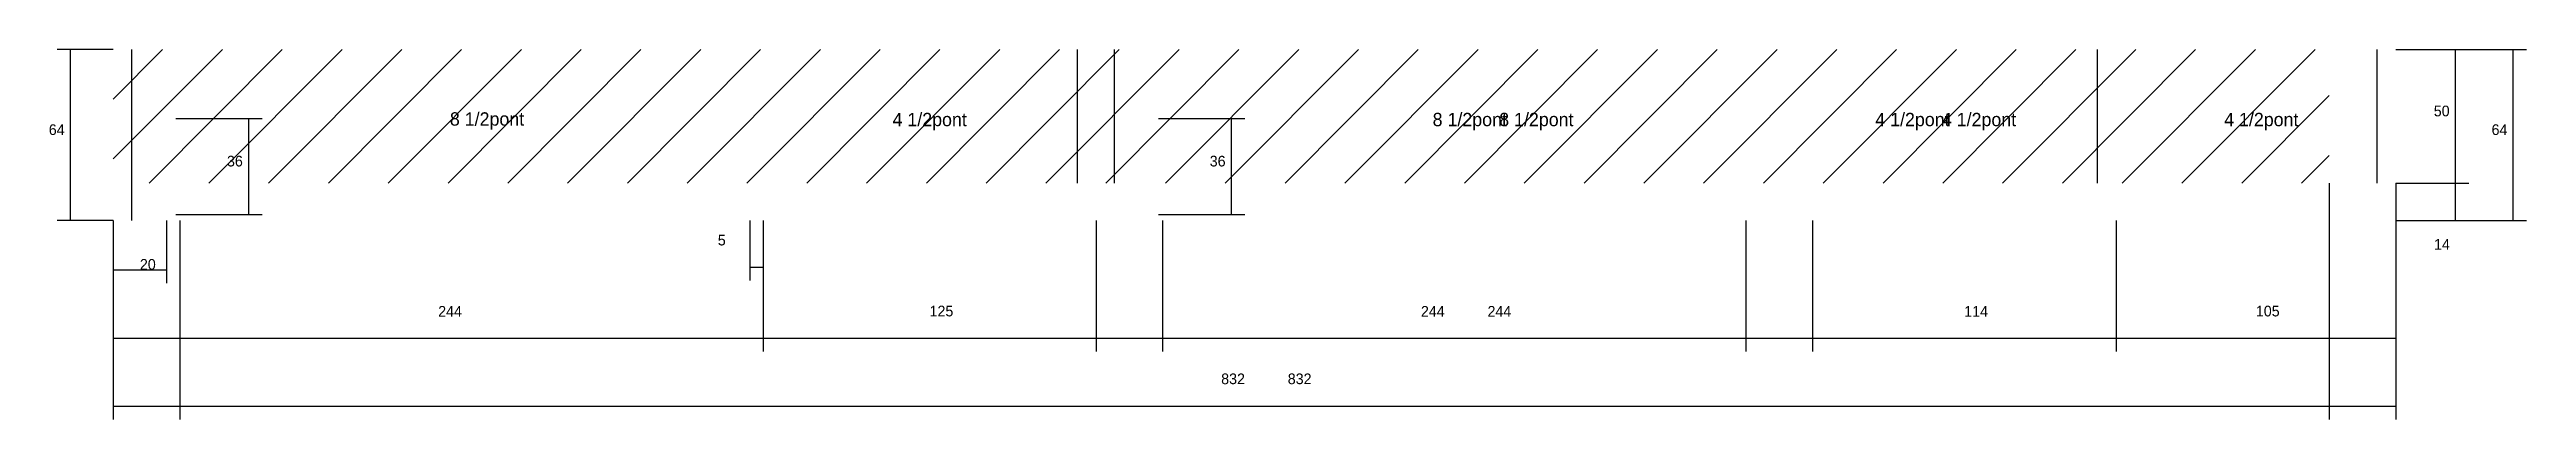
# Model space of a CAD drawing. Header units: metres. Extents: x -2848 to 22762, y -45195 to 1016.
# Drawn here: x 16203 to 17133, y -11440 to -11302 of the extents above; entities that cross this region are included whole.
import ezdxf

# ---------------------------------------------------------------- set-up
doc = ezdxf.new("R2010")
doc.units = ezdxf.units.M
for name, color, linetype in [('COTA', 4, 'Continuous'), ('Cota Seção (2x)', 4, 'Continuous'), ('NOMENCLATURA', 7, 'Continuous'), ('REAPROVEITAMENTO', 251, 'Continuous'), ('SARR_2.2x7', 40, 'Continuous')]:
    doc.layers.add(name, color=color, linetype=linetype)

msp = doc.modelspace()

# ---------------------------------------------------------------- texts
at = {"layer": 'COTA'}
for s, p in [('50', (17098, -11326.7)), ('64', (17119.7, -11333.7)), ('244', (16348.7, -11401.8)), ('125', (16533.2, -11401.7)), ('244', (16717.7, -11401.8)), ('244', (16742.7, -11401.8)), ('114', (16921.7, -11401.8))]:
    msp.add_text(s, height=4, dxfattribs=at).set_placement(p)
at = {"layer": 'Cota Seção (2x)'}
for s, p in [('64', (16202.5, -11333.7)), ('36', (16269.4, -11345.5)), ('36', (16638.4, -11345.5)), ('5', (16453.7, -11375.1)), ('14', (17098.1, -11376.7)), ('20', (16236.7, -11384.2)), ('105', (17031.2, -11401.7)), ('832', (16642.7, -11427.1)), ('832', (16667.7, -11427.1))]:
    msp.add_text(s, height=4, dxfattribs=at).set_placement(p)
at = {"layer": 'NOMENCLATURA'}
for s, p in [('8 1/2pont', (16353.1, -11330.2)), ('4 1/2pont', (16519.3, -11330.4)), ('8 1/2pont', (16722.1, -11330.4)), ('8 1/2pont', (16747.1, -11330.4)), ('4 1/2pont', (16888.3, -11330.4)), ('4 1/2pont', (16913.3, -11330.4)), ('4 1/2pont', (17019.3, -11330.4))]:
    msp.add_text(s, height=5, dxfattribs=at).set_placement(p)

# ---------------------------------------------------------------- hatches: boundary and pattern name
at = {"layer": 'REAPROVEITAMENTO'}
h = msp.add_hatch(dxfattribs=at)
h.set_pattern_fill('ANSI31', scale=5)
h.paths.add_polyline_path([(17058.7, -11351.7), (17058.7, -11301.7), (17058.7, -11301.7), (16226.7, -11301.7), (16226.7, -11301.7), (16226.7, -11351.7), (16226.7, -11351.7), (17058.7, -11351.7)])

# ---------------------------------------------------------------- linework, layer by layer
at = {"layer": 'COTA'}
for p, q in [((17083.7, -11301.7), (17111.1, -11301.7)), ((17083.7, -11301.7), (17132.8, -11301.7)), ((17106.1, -11351.7), (17106.1, -11301.7)), ((17127.8, -11365.7), (17127.8, -11301.7)), ((17083.7, -11351.7), (17111.1, -11351.7)), ((16470.7, -11365.7), (16470.7, -11414.8)), ((16470.7, -11365.7), (16470.7, -11414.8)), ((16595.7, -11365.7), (16595.7, -11414.8)), ((16595.7, -11365.7), (16595.7, -11414.8)), ((16620.7, -11365.7), (16620.7, -11414.8)), ((16839.7, -11365.7), (16839.7, -11414.8)), ((16864.7, -11365.7), (16864.7, -11414.8)), ((16864.7, -11365.7), (16864.7, -11414.8)), ((16978.7, -11365.7), (16978.7, -11414.8)), ((17083.7, -11365.7), (17132.8, -11365.7)), ((16226.7, -11383.3), (16226.7, -11414.8)), ((16226.7, -11409.8), (16470.7, -11409.8)), ((16470.7, -11409.8), (16595.7, -11409.8)), ((16595.7, -11409.8), (16839.7, -11409.8)), ((16620.7, -11409.8), (16864.7, -11409.8)), ((16864.7, -11409.8), (16978.7, -11409.8))]:
    msp.add_line(p, q, dxfattribs=at)
at = {"layer": 'Cota Seção (2x)'}
for p, q in [((16226.7, -11301.7), (16205.6, -11301.7)), ((16210.6, -11365.7), (16210.6, -11301.7)), ((16250.2, -11327.5), (16282.6, -11327.5)), ((16277.6, -11363.5), (16277.6, -11327.5)), ((16619.2, -11327.5), (16651.6, -11327.5)), ((16646.6, -11363.5), (16646.6, -11327.5)), ((17058.7, -11351.7), (17058.7, -11440.3)), ((17083.7, -11351.7), (17083.7, -11440.3)), ((17083.7, -11351.7), (17111.1, -11351.7)), ((17106.1, -11365.7), (17106.1, -11351.7)), ((16250.2, -11363.5), (16282.6, -11363.5)), ((16619.2, -11363.5), (16651.6, -11363.5)), ((16226.7, -11365.7), (16205.6, -11365.7)), ((16226.7, -11365.7), (16226.7, -11440.3)), ((16226.7, -11365.7), (16226.7, -11389.2)), ((16246.7, -11365.7), (16246.7, -11389.2)), ((16251.7, -11365.7), (16251.7, -11440.3)), ((16465.7, -11365.7), (16465.7, -11388.2)), ((16470.7, -11365.7), (16470.7, -11388.2)), ((16978.7, -11365.7), (16978.7, -11414.8)), ((17083.7, -11365.7), (17111.1, -11365.7)), ((17083.7, -11365.7), (17083.7, -11414.8)), ((16465.7, -11383.2), (16470.7, -11383.2)), ((16226.7, -11384.2), (16246.7, -11384.2)), ((16978.7, -11409.8), (17083.7, -11409.8)), ((16226.7, -11435.3), (17058.7, -11435.3)), ((16251.7, -11435.3), (17083.7, -11435.3))]:
    msp.add_line(p, q, dxfattribs=at)
at = {"layer": 'SARR_2.2x7'}
for p, q in [((16233.7, -11351.7), (16233.7, -11301.7)), ((16588.7, -11351.7), (16588.7, -11301.7)), ((16602.7, -11351.7), (16602.7, -11301.7)), ((16971.7, -11351.7), (16971.7, -11301.7)), ((17076.7, -11351.7), (17076.7, -11301.7)), ((16233.7, -11365.7), (16233.7, -11351.7))]:
    msp.add_line(p, q, dxfattribs=at)

msp.set_redraw_order([(e.dxf.handle, doc.entitydb.next_handle()) for e in msp.query("TEXT MTEXT ATTDEF DIMENSION ARC_DIMENSION")])  # texts and dimensions are drawn at this point

doc.saveas('drawing.dxf')
